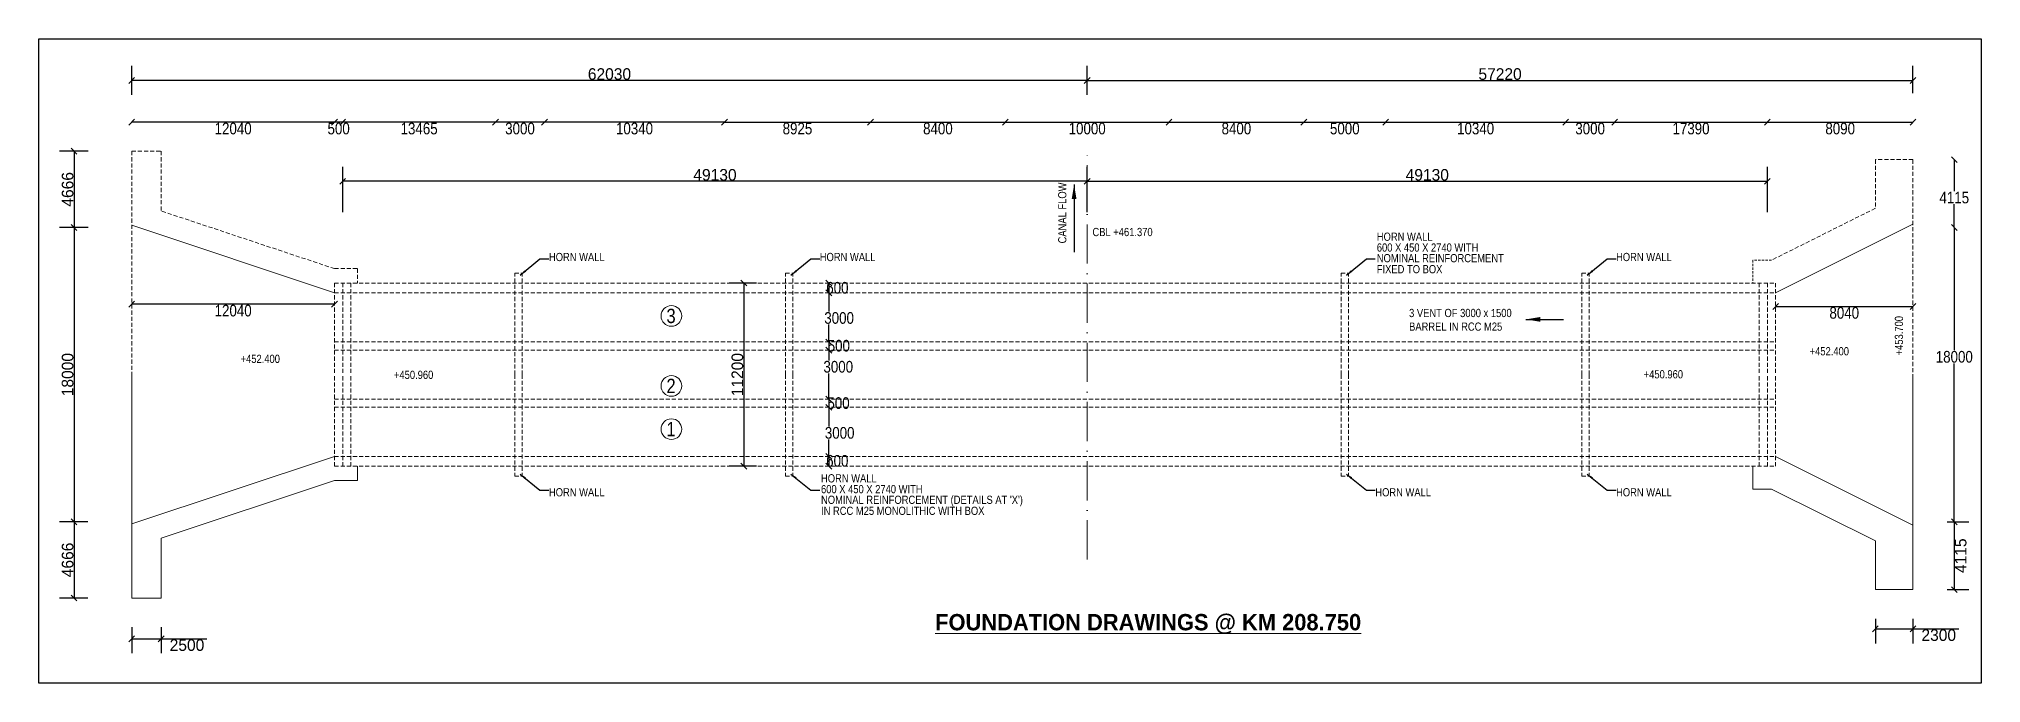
# Model space of a CAD drawing. Header units: inches. Extents: x 19 to 1218, y 14 to 807.
# Drawn here: x 52 to 646, y 610 to 807 of the extents above; entities that cross this region are included whole.
import ezdxf
from ezdxf.enums import TextEntityAlignment as Align

# ---------------------------------------------------------------- set-up
doc = ezdxf.new("R2010")
doc.units = ezdxf.units.IN
doc.header["$MEASUREMENT"] = 0
doc.linetypes.add('ACAD_ISO10W100', pattern=[18, 12, -3, 0, -3])
doc.linetypes.add('HIDDEN', pattern=[0.375, 0.25, -0.125])
for name, color, linetype in [('BOX', 7, 'Continuous'), ('canal', 7, 'Continuous'), ('CENTRE LINE', 7, 'Continuous'), ('HEAD WALL', 7, 'Continuous'), ('WINGS', 7, 'Continuous')]:
    doc.layers.add(name, color=color, linetype=linetype)
doc.styles.add('ARIAL NARROW', font='ARIALN.TTF')
doc.styles.add('CITYBLUEPR', font='cityb___.ttf')
doc.dimstyles.new('STANDARD$0', dxfattribs={"dimscale": 88.888889, "dimtxt": 0.04, "dimasz": 0.02, "dimexe": 0.05, "dimexo": 0.1, "dimgap": 0.002, "dimtad": 2, "dimdec": 0, "dimzin": 1, "dimdsep": 46, "dimtxsty": 'Standard', "dimblk": 'OBLIQUE', "dimcen": 0.09, "dimadec": 0, "dimazin": 0, "dimtfac": 1, "dimtdec": 0, "dimtofl": 0, "dimtmove": 0, "dimatfit": 3, "dimfxl": 1, "dimtolj": 1, "dimtzin": 1, "dimarcsym": 0})
doc.dimstyles.new('STANDARD$7', dxfattribs={"dimtxt": 3, "dimasz": 2, "dimexe": 1.25, "dimexo": 0.625, "dimtad": 1, "dimdec": 0, "dimlfac": 0.5, "dimdsep": 46, "dimtxsty": 'Standard', "dimblk": 'OBLIQUE', "dimcen": 2.5, "dimadec": 0, "dimazin": 0, "dimtfac": 1, "dimtdec": 0, "dimtmove": 0, "dimatfit": 3, "dimfxl": 1, "dimtolj": 1, "dimtzin": 0, "dimarcsym": 0})

msp = doc.modelspace()

# ---------------------------------------------------------------- texts
at = {"lineweight": 9, "style": 'CITYBLUEPR'}
msp.add_text('%%UFOUNDATION DRAWINGS @ KM 208.750', height=5, rotation=360, dxfattribs=at).set_placement((391.32, 628.29), align=Align.MIDDLE)
at = {"layer": 'BOX', "lineweight": 9, "style": 'ARIAL NARROW'}
for s, p in [('600 X 450 X 2740 WITH', (461.22, 742.1)), ('HORN WALL', (461.22, 745.41)), ('NOMINAL REINFORCEMENT ', (461.22, 738.85)), ('FIXED TO BOX', (461.22, 735.48)), ('HORN WALL', (291.32, 671.52)), ('600 X 450 X 2740 WITH', (291.32, 668.21)), ("NOMINAL REINFORCEMENT (DETAILS AT 'X')", (291.32, 664.96)), ('IN RCC M25 MONOLITHIC WITH BOX', (291.32, 661.59))]:
    msp.add_text(s, height=2.5, dxfattribs=at).set_placement(p)
for s, p in [('HORN WALL', (216.66, 740.45)), ('HORN WALL', (299.45, 740.45)), ('HORN WALL', (542.87, 740.45)), ('+450.960', (166.79, 704.42)), ('+450.960', (548.82, 704.59))]:
    msp.add_text(s, height=2.5, rotation=360, dxfattribs=at).set_placement(p, align=Align.MIDDLE)
for s, p in [('3', (244.08, 724.62)), ('2', (244.08, 703.21)), ('1', (244.08, 690))]:
    msp.add_text(s, height=4.38, rotation=360, dxfattribs=at).set_placement(p, align=Align.TOP_LEFT)
for p in [(216.66, 668.51), (469.28, 668.51), (542.87, 668.51)]:
    msp.add_text('HORN WALL', height=2.5, dxfattribs=at).set_placement(p, align=Align.MIDDLE)
at = {"layer": 'BOX', "lineweight": 9, "insert": (471.09, 724.58), "char_height": 2.5, "width": 37.0703, "attachment_point": 1, "style": 'ARIAL NARROW'}
msp.add_mtext('3 VENT OF 3000 x 1500 BARREL IN RCC M25', dxfattribs=at)
at = {"layer": 'canal', "lineweight": 9, "style": 'ARIAL NARROW'}
for s, rotation, p in [('CANAL FLOW', 90, (365.07, 753.92)), ('CBL +461.370', 360, (383.49, 748.09)), ('+452.400', 360, (119.9, 709.31))]:
    msp.add_text(s, height=2.5, rotation=rotation, dxfattribs=at).set_placement(p, align=Align.MIDDLE)
at = {"layer": 'WINGS', "lineweight": 9, "style": 'ARIAL NARROW'}
for s, rotation, p in [('+453.700', 90, (620.83, 716.39)), ('+452.400', 360, (599.55, 711.63))]:
    msp.add_text(s, height=2.5, rotation=rotation, dxfattribs=at).set_placement(p, align=Align.MIDDLE)

# ---------------------------------------------------------------- blocks, each defined once
blk = doc.blocks.new('_Oblique')
at = {"color": 0, "linetype": 'ByBlock', "lineweight": -2}
blk.add_line((-0.5, -0.5), (0.5, 0.5), dxfattribs=at)
blk = doc.blocks.new('*D59')
at = {"layer": 'canal', "color": 0, "lineweight": -2, "transparency": 16777216}
blk.add_line((261.8, 781.7), (306.43, 781.7), dxfattribs=at)
at = {"layer": 'Defpoints', "color": 0, "transparency": 16777216}
for p in [(261.8, 781.7), (306.43, 781.7), (306.43, 781.7)]:
    blk.add_point(p, dxfattribs=at)
at = {"layer": 'canal', "color": 0, "lineweight": -2, "transparency": 16777216, "xscale": 1.777777777777778, "yscale": 1.777777777777778, "zscale": 1.777777777777778, "rotation": 180}
blk.add_blockref('_Oblique', (261.8, 781.7), dxfattribs=at)
at = {"layer": 'canal', "color": 0, "lineweight": -2, "transparency": 16777216, "xscale": 1.777777777777778, "yscale": 1.777777777777778, "zscale": 1.777777777777778}
blk.add_blockref('_Oblique', (306.43, 781.7), dxfattribs=at)
at = {"layer": 'canal', "color": 0, "lineweight": 9, "transparency": 16777216, "insert": (284.12, 779.71), "char_height": 3.556, "attachment_point": 5, "style": 'ARIAL NARROW'}
blk.add_mtext('\\A1;8925', dxfattribs=at)
blk = doc.blocks.new('*D60')
at = {"layer": 'BOX', "color": 0, "lineweight": -2, "transparency": 16777216}
blk.add_line((306.43, 781.7), (347.68, 781.7), dxfattribs=at)
at = {"layer": 'Defpoints', "color": 0, "transparency": 16777216}
for p in [(306.43, 781.7), (347.68, 781.7), (347.68, 781.7)]:
    blk.add_point(p, dxfattribs=at)
at = {"layer": 'BOX', "color": 0, "lineweight": -2, "transparency": 16777216, "xscale": 1.777777777777778, "yscale": 1.777777777777778, "zscale": 1.777777777777778, "rotation": 180}
blk.add_blockref('_Oblique', (306.43, 781.7), dxfattribs=at)
at = {"layer": 'BOX', "color": 0, "lineweight": -2, "transparency": 16777216, "xscale": 1.777777777777778, "yscale": 1.777777777777778, "zscale": 1.777777777777778}
blk.add_blockref('_Oblique', (347.68, 781.7), dxfattribs=at)
at = {"layer": 'BOX', "color": 0, "lineweight": 9, "transparency": 16777216, "insert": (327.05, 779.71), "char_height": 3.556, "attachment_point": 5, "style": 'ARIAL NARROW'}
blk.add_mtext('\\A1;8400', dxfattribs=at)
blk = doc.blocks.new('*D61')
at = {"layer": 'canal', "color": 0, "lineweight": -2, "transparency": 16777216}
blk.add_line((347.68, 781.7), (397.68, 781.7), dxfattribs=at)
at = {"layer": 'Defpoints', "color": 0, "transparency": 16777216}
for p in [(347.68, 781.7), (397.68, 781.7), (397.68, 781.7)]:
    blk.add_point(p, dxfattribs=at)
at = {"layer": 'canal', "color": 0, "lineweight": -2, "transparency": 16777216, "xscale": 1.777777777777778, "yscale": 1.777777777777778, "zscale": 1.777777777777778, "rotation": 180}
blk.add_blockref('_Oblique', (347.68, 781.7), dxfattribs=at)
at = {"layer": 'canal', "color": 0, "lineweight": -2, "transparency": 16777216, "xscale": 1.777777777777778, "yscale": 1.777777777777778, "zscale": 1.777777777777778}
blk.add_blockref('_Oblique', (397.68, 781.7), dxfattribs=at)
at = {"layer": 'canal', "color": 0, "lineweight": 9, "transparency": 16777216, "insert": (372.68, 779.71), "char_height": 3.556, "attachment_point": 5, "style": 'ARIAL NARROW'}
blk.add_mtext('\\A1;10000', dxfattribs=at)
blk = doc.blocks.new('*D62')
at = {"layer": 'canal', "color": 0, "lineweight": -2, "transparency": 16777216}
blk.add_line((397.68, 781.7), (438.93, 781.7), dxfattribs=at)
at = {"layer": 'Defpoints', "color": 0, "transparency": 16777216}
for p in [(397.68, 781.7), (438.93, 781.7), (438.93, 781.7)]:
    blk.add_point(p, dxfattribs=at)
at = {"layer": 'canal', "color": 0, "lineweight": -2, "transparency": 16777216, "xscale": 1.777777777777778, "yscale": 1.777777777777778, "zscale": 1.777777777777778, "rotation": 180}
blk.add_blockref('_Oblique', (397.68, 781.7), dxfattribs=at)
at = {"layer": 'canal', "color": 0, "lineweight": -2, "transparency": 16777216, "xscale": 1.777777777777778, "yscale": 1.777777777777778, "zscale": 1.777777777777778}
blk.add_blockref('_Oblique', (438.93, 781.7), dxfattribs=at)
at = {"layer": 'canal', "color": 0, "lineweight": 9, "transparency": 16777216, "insert": (418.3, 779.71), "char_height": 3.556, "attachment_point": 5, "style": 'ARIAL NARROW'}
blk.add_mtext('\\A1;8400', dxfattribs=at)
blk = doc.blocks.new('*D63')
at = {"layer": 'canal', "color": 0, "lineweight": -2, "transparency": 16777216}
blk.add_line((438.93, 781.7), (463.93, 781.7), dxfattribs=at)
at = {"layer": 'Defpoints', "color": 0, "transparency": 16777216}
for p in [(438.93, 781.7), (463.93, 781.7), (463.93, 781.7)]:
    blk.add_point(p, dxfattribs=at)
at = {"layer": 'canal', "color": 0, "lineweight": -2, "transparency": 16777216, "xscale": 1.777777777777778, "yscale": 1.777777777777778, "zscale": 1.777777777777778, "rotation": 180}
blk.add_blockref('_Oblique', (438.93, 781.7), dxfattribs=at)
at = {"layer": 'canal', "color": 0, "lineweight": -2, "transparency": 16777216, "xscale": 1.777777777777778, "yscale": 1.777777777777778, "zscale": 1.777777777777778}
blk.add_blockref('_Oblique', (463.93, 781.7), dxfattribs=at)
at = {"layer": 'canal', "color": 0, "lineweight": 9, "transparency": 16777216, "insert": (451.43, 779.71), "char_height": 3.556, "attachment_point": 5, "style": 'ARIAL NARROW'}
blk.add_mtext('\\A1;5000', dxfattribs=at)
blk = doc.blocks.new('*D64')
at = {"layer": 'canal', "color": 0, "lineweight": -2, "transparency": 16777216}
blk.add_line((463.93, 781.7), (518.93, 781.7), dxfattribs=at)
at = {"layer": 'Defpoints', "color": 0, "transparency": 16777216}
for p in [(463.93, 781.7), (518.93, 781.7), (518.93, 781.7)]:
    blk.add_point(p, dxfattribs=at)
at = {"layer": 'canal', "color": 0, "lineweight": -2, "transparency": 16777216, "xscale": 1.777777777777778, "yscale": 1.777777777777778, "zscale": 1.777777777777778, "rotation": 180}
blk.add_blockref('_Oblique', (463.93, 781.7), dxfattribs=at)
at = {"layer": 'canal', "color": 0, "lineweight": -2, "transparency": 16777216, "xscale": 1.777777777777778, "yscale": 1.777777777777778, "zscale": 1.777777777777778}
blk.add_blockref('_Oblique', (518.93, 781.7), dxfattribs=at)
at = {"layer": 'canal', "color": 0, "lineweight": 9, "transparency": 16777216, "insert": (491.43, 779.71), "char_height": 3.556, "attachment_point": 5, "style": 'ARIAL NARROW'}
blk.add_mtext('\\A1;10340', dxfattribs=at)
blk = doc.blocks.new('*D65')
at = {"layer": 'canal', "color": 0, "lineweight": -2, "transparency": 16777216}
blk.add_line((518.93, 781.7), (533.93, 781.7), dxfattribs=at)
at = {"layer": 'Defpoints', "color": 0, "transparency": 16777216}
for p in [(518.93, 781.7), (533.93, 781.7), (533.93, 781.7)]:
    blk.add_point(p, dxfattribs=at)
at = {"layer": 'canal', "color": 0, "lineweight": -2, "transparency": 16777216, "xscale": 1.777777777777778, "yscale": 1.777777777777778, "zscale": 1.777777777777778, "rotation": 180}
blk.add_blockref('_Oblique', (518.93, 781.7), dxfattribs=at)
at = {"layer": 'canal', "color": 0, "lineweight": -2, "transparency": 16777216, "xscale": 1.777777777777778, "yscale": 1.777777777777778, "zscale": 1.777777777777778}
blk.add_blockref('_Oblique', (533.93, 781.7), dxfattribs=at)
at = {"layer": 'canal', "color": 0, "lineweight": 9, "transparency": 16777216, "insert": (526.43, 779.71), "char_height": 3.556, "attachment_point": 5, "style": 'ARIAL NARROW'}
blk.add_mtext('\\A1;3000', dxfattribs=at)
blk = doc.blocks.new('*D66')
at = {"layer": 'canal', "color": 0, "lineweight": -2, "transparency": 16777216}
blk.add_line((583.12, 725.33), (625.12, 725.33), dxfattribs=at)
at = {"layer": 'Defpoints', "color": 0, "transparency": 16777216}
for p in [(583.12, 725.33), (625.12, 725.33), (625.12, 725.33)]:
    blk.add_point(p, dxfattribs=at)
at = {"layer": 'canal', "color": 0, "lineweight": -2, "transparency": 16777216, "xscale": 1.777777777777778, "yscale": 1.777777777777778, "zscale": 1.777777777777778, "rotation": 180}
blk.add_blockref('_Oblique', (583.12, 725.33), dxfattribs=at)
at = {"layer": 'canal', "color": 0, "lineweight": -2, "transparency": 16777216, "xscale": 1.777777777777778, "yscale": 1.777777777777778, "zscale": 1.777777777777778}
blk.add_blockref('_Oblique', (625.12, 725.33), dxfattribs=at)
at = {"layer": 'canal', "color": 0, "lineweight": 9, "transparency": 16777216, "insert": (604.12, 723.34), "char_height": 3.556, "attachment_point": 5, "style": 'ARIAL NARROW'}
blk.add_mtext('\\A1;8040', dxfattribs=at)
blk = doc.blocks.new('*D67')
at = {"layer": 'canal', "color": 0, "lineweight": -2, "transparency": 16777216}
blk.add_line((261.8, 781.7), (206.8, 781.7), dxfattribs=at)
at = {"layer": 'Defpoints', "color": 0, "transparency": 16777216}
for p in [(206.8, 781.7), (206.8, 781.7), (261.8, 781.7)]:
    blk.add_point(p, dxfattribs=at)
at = {"layer": 'canal', "color": 0, "lineweight": -2, "transparency": 16777216, "xscale": 1.777777777777778, "yscale": 1.777777777777778, "zscale": 1.777777777777778, "rotation": 180}
blk.add_blockref('_Oblique', (206.8, 781.7), dxfattribs=at)
at = {"layer": 'canal', "color": 0, "lineweight": -2, "transparency": 16777216, "xscale": 1.777777777777778, "yscale": 1.777777777777778, "zscale": 1.777777777777778}
blk.add_blockref('_Oblique', (261.8, 781.7), dxfattribs=at)
at = {"layer": 'canal', "color": 0, "lineweight": 9, "transparency": 16777216, "insert": (234.3, 779.71), "char_height": 3.556, "attachment_point": 5, "style": 'ARIAL NARROW'}
blk.add_mtext('\\A1;10340', dxfattribs=at)
blk = doc.blocks.new('*D68')
at = {"layer": 'canal', "color": 0, "lineweight": -2, "transparency": 16777216}
blk.add_line((206.8, 781.7), (191.8, 781.7), dxfattribs=at)
at = {"layer": 'Defpoints', "color": 0, "transparency": 16777216}
for p in [(191.8, 781.7), (191.8, 781.7), (206.8, 781.7)]:
    blk.add_point(p, dxfattribs=at)
at = {"layer": 'canal', "color": 0, "lineweight": -2, "transparency": 16777216, "xscale": 1.777777777777778, "yscale": 1.777777777777778, "zscale": 1.777777777777778, "rotation": 180}
blk.add_blockref('_Oblique', (191.8, 781.7), dxfattribs=at)
at = {"layer": 'canal', "color": 0, "lineweight": -2, "transparency": 16777216, "xscale": 1.777777777777778, "yscale": 1.777777777777778, "zscale": 1.777777777777778}
blk.add_blockref('_Oblique', (206.8, 781.7), dxfattribs=at)
at = {"layer": 'canal', "color": 0, "lineweight": 9, "transparency": 16777216, "insert": (199.3, 779.71), "char_height": 3.556, "attachment_point": 5, "style": 'ARIAL NARROW'}
blk.add_mtext('\\A1;3000', dxfattribs=at)
blk = doc.blocks.new('*D69')
at = {"layer": 'canal', "color": 0, "lineweight": -2, "transparency": 16777216}
blk.add_line((142.61, 726.03), (80.61, 726.03), dxfattribs=at)
at = {"layer": 'Defpoints', "color": 0, "transparency": 16777216}
for p in [(80.61, 726.03), (80.61, 726.03), (142.61, 726.03)]:
    blk.add_point(p, dxfattribs=at)
at = {"layer": 'canal', "color": 0, "lineweight": -2, "transparency": 16777216, "xscale": 1.777777777777778, "yscale": 1.777777777777778, "zscale": 1.777777777777778, "rotation": 180}
blk.add_blockref('_Oblique', (80.61, 726.03), dxfattribs=at)
at = {"layer": 'canal', "color": 0, "lineweight": -2, "transparency": 16777216, "xscale": 1.777777777777778, "yscale": 1.777777777777778, "zscale": 1.777777777777778}
blk.add_blockref('_Oblique', (142.61, 726.03), dxfattribs=at)
at = {"layer": 'canal', "color": 0, "lineweight": 9, "transparency": 16777216, "insert": (111.61, 724.04), "char_height": 3.556, "attachment_point": 5, "style": 'ARIAL NARROW'}
blk.add_mtext('\\A1;12040', dxfattribs=at)
blk = doc.blocks.new('*D70')
at = {"layer": 'BOX', "color": 0, "lineweight": -2, "transparency": 16777216}
blk.add_line((293.69, 732.48), (293.69, 729.48), dxfattribs=at)
at = {"layer": 'Defpoints', "color": 0, "transparency": 16777216}
for p in [(293.69, 732.48), (293.69, 729.48), (293.69, 729.48)]:
    blk.add_point(p, dxfattribs=at)
at = {"layer": 'BOX', "color": 0, "lineweight": -2, "transparency": 16777216, "xscale": 1.777777777777778, "yscale": 1.777777777777778, "zscale": 1.777777777777778}
for p, rotation in [((293.69, 732.48), 90), ((293.69, 729.48), 270)]:
    blk.add_blockref('_Oblique', p, dxfattribs=dict(at, rotation=rotation))
at = {"layer": 'BOX', "color": 0, "lineweight": 9, "transparency": 16777216, "insert": (296.32, 731.01), "char_height": 3.556, "attachment_point": 5, "style": 'ARIAL NARROW'}
blk.add_mtext('\\A1;600', dxfattribs=at)
blk = doc.blocks.new('*D71')
at = {"layer": 'BOX', "color": 0, "lineweight": -2, "transparency": 16777216}
for p, q in [((293.69, 729.48), (293.69, 723.78)), ((293.69, 714.48), (293.69, 719.8))]:
    blk.add_line(p, q, dxfattribs=at)
at = {"layer": 'Defpoints', "color": 0, "transparency": 16777216}
for p in [(293.69, 729.48), (293.69, 714.48), (293.69, 714.48)]:
    blk.add_point(p, dxfattribs=at)
at = {"layer": 'BOX', "color": 0, "lineweight": -2, "transparency": 16777216, "xscale": 1.777777777777778, "yscale": 1.777777777777778, "zscale": 1.777777777777778}
for p, rotation in [((293.69, 729.48), 90), ((293.69, 714.48), 270)]:
    blk.add_blockref('_Oblique', p, dxfattribs=dict(at, rotation=rotation))
at = {"layer": 'BOX', "color": 0, "lineweight": 9, "transparency": 16777216, "insert": (296.85, 721.79), "char_height": 3.556, "attachment_point": 5, "style": 'ARIAL NARROW'}
blk.add_mtext('\\A1;3000', dxfattribs=at)
blk = doc.blocks.new('*D72')
at = {"layer": 'BOX', "color": 0, "lineweight": -2, "transparency": 16777216}
blk.add_line((293.69, 714.48), (293.69, 711.98), dxfattribs=at)
at = {"layer": 'Defpoints', "color": 0, "transparency": 16777216}
for p in [(293.69, 714.48), (293.69, 711.98), (293.69, 711.98)]:
    blk.add_point(p, dxfattribs=at)
at = {"layer": 'BOX', "color": 0, "lineweight": -2, "transparency": 16777216, "xscale": 1.777777777777778, "yscale": 1.777777777777778, "zscale": 1.777777777777778}
for p, rotation in [((293.69, 714.48), 90), ((293.69, 711.98), 270)]:
    blk.add_blockref('_Oblique', p, dxfattribs=dict(at, rotation=rotation))
at = {"layer": 'BOX', "color": 0, "lineweight": 9, "transparency": 16777216, "insert": (296.76, 713.29), "char_height": 3.556, "attachment_point": 5, "style": 'ARIAL NARROW'}
blk.add_mtext('\\A1;500', dxfattribs=at)
blk = doc.blocks.new('*D73')
at = {"color": 0, "lineweight": -2, "transparency": 16777216}
for p, q in [((293.69, 711.98), (293.69, 708.85)), ((293.69, 696.98), (293.69, 704.87))]:
    blk.add_line(p, q, dxfattribs=at)
at = {"layer": 'Defpoints', "color": 0, "transparency": 16777216}
for p in [(293.69, 711.98), (293.69, 696.98), (293.69, 696.98)]:
    blk.add_point(p, dxfattribs=at)
at = {"color": 0, "lineweight": -2, "transparency": 16777216, "xscale": 1.777777777777778, "yscale": 1.777777777777778, "zscale": 1.777777777777778}
for p, rotation in [((293.69, 711.98), 90), ((293.69, 696.98), 270)]:
    blk.add_blockref('_Oblique', p, dxfattribs=dict(at, rotation=rotation))
at = {"color": 0, "lineweight": 9, "transparency": 16777216, "insert": (296.59, 706.86), "char_height": 3.556, "attachment_point": 5, "style": 'ARIAL NARROW'}
blk.add_mtext('\\A1;3000', dxfattribs=at)
blk = doc.blocks.new('*D74')
at = {"layer": 'BOX', "color": 0, "lineweight": -2, "transparency": 16777216}
blk.add_line((293.69, 696.98), (293.69, 694.48), dxfattribs=at)
at = {"layer": 'Defpoints', "color": 0, "transparency": 16777216}
for p in [(293.69, 696.98), (293.69, 694.48), (293.69, 694.48)]:
    blk.add_point(p, dxfattribs=at)
at = {"layer": 'BOX', "color": 0, "lineweight": -2, "transparency": 16777216, "xscale": 1.777777777777778, "yscale": 1.777777777777778, "zscale": 1.777777777777778}
for p, rotation in [((293.69, 696.98), 90), ((293.69, 694.48), 270)]:
    blk.add_blockref('_Oblique', p, dxfattribs=dict(at, rotation=rotation))
at = {"layer": 'BOX', "color": 0, "lineweight": 9, "transparency": 16777216, "insert": (296.66, 695.75), "char_height": 3.556, "attachment_point": 5, "style": 'ARIAL NARROW'}
blk.add_mtext('\\A1;500', dxfattribs=at)
blk = doc.blocks.new('*D75')
at = {"layer": 'BOX', "color": 0, "lineweight": -2, "transparency": 16777216}
for p, q in [((293.69, 694.48), (293.69, 688.65)), ((293.69, 679.48), (293.69, 684.66))]:
    blk.add_line(p, q, dxfattribs=at)
at = {"layer": 'Defpoints', "color": 0, "transparency": 16777216}
for p in [(293.69, 694.48), (293.69, 679.48), (293.69, 679.48)]:
    blk.add_point(p, dxfattribs=at)
at = {"layer": 'BOX', "color": 0, "lineweight": -2, "transparency": 16777216, "xscale": 1.777777777777778, "yscale": 1.777777777777778, "zscale": 1.777777777777778}
for p, rotation in [((293.69, 694.48), 90), ((293.69, 679.48), 270)]:
    blk.add_blockref('_Oblique', p, dxfattribs=dict(at, rotation=rotation))
at = {"layer": 'BOX', "color": 0, "lineweight": 9, "transparency": 16777216, "insert": (297.02, 686.65), "char_height": 3.556, "attachment_point": 5, "style": 'ARIAL NARROW'}
blk.add_mtext('\\A1;3000', dxfattribs=at)
blk = doc.blocks.new('*D76')
at = {"layer": 'BOX', "color": 0, "lineweight": -2, "transparency": 16777216}
blk.add_line((293.69, 679.48), (293.69, 676.48), dxfattribs=at)
at = {"layer": 'Defpoints', "color": 0, "transparency": 16777216}
for p in [(293.69, 679.48), (293.69, 676.48), (293.69, 676.48)]:
    blk.add_point(p, dxfattribs=at)
at = {"layer": 'BOX', "color": 0, "lineweight": -2, "transparency": 16777216, "xscale": 1.777777777777778, "yscale": 1.777777777777778, "zscale": 1.777777777777778}
for p, rotation in [((293.69, 679.48), 90), ((293.69, 676.48), 270)]:
    blk.add_blockref('_Oblique', p, dxfattribs=dict(at, rotation=rotation))
at = {"layer": 'BOX', "color": 0, "lineweight": 9, "transparency": 16777216, "insert": (296.29, 678.1), "char_height": 3.556, "attachment_point": 5, "style": 'ARIAL NARROW'}
blk.add_mtext('\\A1;600', dxfattribs=at)
blk = doc.blocks.new('*D77')
at = {"layer": 'canal', "color": 0, "lineweight": -2, "transparency": 16777216}
for p, q in [((637.75, 749.48), (637.75, 711.91)), ((637.75, 659.48), (637.75, 707.92))]:
    blk.add_line(p, q, dxfattribs=at)
at = {"layer": 'Defpoints', "color": 0, "transparency": 16777216}
for p in [(637.75, 749.48), (637.75, 659.48), (637.75, 659.48)]:
    blk.add_point(p, dxfattribs=at)
at = {"layer": 'canal', "color": 0, "lineweight": -2, "transparency": 16777216, "xscale": 1.777777777777778, "yscale": 1.777777777777778, "zscale": 1.777777777777778}
for p, rotation in [((637.75, 749.48), 90), ((637.75, 659.48), 270)]:
    blk.add_blockref('_Oblique', p, dxfattribs=dict(at, rotation=rotation))
at = {"layer": 'canal', "color": 0, "lineweight": 9, "transparency": 16777216, "insert": (637.75, 709.91), "char_height": 3.556, "attachment_point": 5, "style": 'ARIAL NARROW'}
blk.add_mtext('\\A1;18000', dxfattribs=at)
blk = doc.blocks.new('*D78')
at = {"layer": 'canal', "color": 0, "lineweight": -2, "transparency": 16777216}
for p, q in [((637.75, 770.23), (637.75, 760.61)), ((637.75, 749.48), (637.75, 756.62))]:
    blk.add_line(p, q, dxfattribs=at)
at = {"layer": 'Defpoints', "color": 0, "transparency": 16777216}
for p in [(637.75, 770.23), (637.75, 770.23), (637.75, 749.48)]:
    blk.add_point(p, dxfattribs=at)
at = {"layer": 'canal', "color": 0, "lineweight": -2, "transparency": 16777216, "xscale": 1.777777777777778, "yscale": 1.777777777777778, "zscale": 1.777777777777778}
for p, rotation in [((637.75, 770.23), 90), ((637.75, 749.48), 270)]:
    blk.add_blockref('_Oblique', p, dxfattribs=dict(at, rotation=rotation))
at = {"layer": 'canal', "color": 0, "lineweight": 9, "transparency": 16777216, "insert": (637.75, 758.61), "char_height": 3.556, "attachment_point": 5, "style": 'ARIAL NARROW'}
blk.add_mtext('\\A1;4115', dxfattribs=at)
blk = doc.blocks.new('*D79')
at = {"layer": 'canal', "color": 0, "lineweight": -2, "transparency": 16777216}
blk.add_line((191.8, 781.7), (145.11, 781.7), dxfattribs=at)
at = {"layer": 'Defpoints', "color": 0, "transparency": 16777216}
for p in [(145.11, 781.7), (145.11, 781.7), (191.8, 781.7)]:
    blk.add_point(p, dxfattribs=at)
at = {"layer": 'canal', "color": 0, "lineweight": -2, "transparency": 16777216, "xscale": 1.777777777777778, "yscale": 1.777777777777778, "zscale": 1.777777777777778, "rotation": 180}
blk.add_blockref('_Oblique', (145.11, 781.7), dxfattribs=at)
at = {"layer": 'canal', "color": 0, "lineweight": -2, "transparency": 16777216, "xscale": 1.777777777777778, "yscale": 1.777777777777778, "zscale": 1.777777777777778}
blk.add_blockref('_Oblique', (191.8, 781.7), dxfattribs=at)
at = {"layer": 'canal', "color": 0, "lineweight": 9, "transparency": 16777216, "insert": (168.46, 779.71), "char_height": 3.556, "attachment_point": 5, "style": 'ARIAL NARROW'}
blk.add_mtext('\\A1;13465', dxfattribs=at)
blk = doc.blocks.new('*D80')
at = {"layer": 'canal', "color": 0, "lineweight": -2, "transparency": 16777216}
blk.add_line((145.11, 781.7), (142.61, 781.7), dxfattribs=at)
at = {"layer": 'Defpoints', "color": 0, "transparency": 16777216}
for p in [(142.61, 781.7), (142.61, 781.7), (145.11, 781.7)]:
    blk.add_point(p, dxfattribs=at)
at = {"layer": 'canal', "color": 0, "lineweight": -2, "transparency": 16777216, "xscale": 1.777777777777778, "yscale": 1.777777777777778, "zscale": 1.777777777777778, "rotation": 180}
blk.add_blockref('_Oblique', (142.61, 781.7), dxfattribs=at)
at = {"layer": 'canal', "color": 0, "lineweight": -2, "transparency": 16777216, "xscale": 1.777777777777778, "yscale": 1.777777777777778, "zscale": 1.777777777777778}
blk.add_blockref('_Oblique', (145.11, 781.7), dxfattribs=at)
at = {"layer": 'canal', "color": 0, "lineweight": 9, "transparency": 16777216, "insert": (143.86, 779.71), "char_height": 3.556, "attachment_point": 5, "style": 'ARIAL NARROW'}
blk.add_mtext('\\A1;500', dxfattribs=at)
blk = doc.blocks.new('*D81')
at = {"layer": 'canal', "color": 0, "lineweight": -2, "transparency": 16777216}
blk.add_line((142.61, 781.7), (80.61, 781.7), dxfattribs=at)
at = {"layer": 'Defpoints', "color": 0, "transparency": 16777216}
for p in [(80.61, 781.7), (80.61, 781.7), (142.61, 781.7)]:
    blk.add_point(p, dxfattribs=at)
at = {"layer": 'canal', "color": 0, "lineweight": -2, "transparency": 16777216, "xscale": 1.777777777777778, "yscale": 1.777777777777778, "zscale": 1.777777777777778, "rotation": 180}
blk.add_blockref('_Oblique', (80.61, 781.7), dxfattribs=at)
at = {"layer": 'canal', "color": 0, "lineweight": -2, "transparency": 16777216, "xscale": 1.777777777777778, "yscale": 1.777777777777778, "zscale": 1.777777777777778}
blk.add_blockref('_Oblique', (142.61, 781.7), dxfattribs=at)
at = {"layer": 'canal', "color": 0, "lineweight": 9, "transparency": 16777216, "insert": (111.61, 779.71), "char_height": 3.556, "attachment_point": 5, "style": 'ARIAL NARROW'}
blk.add_mtext('\\A1;12040', dxfattribs=at)
blk = doc.blocks.new('*D82')
at = {"color": 0, "lineweight": -2, "transparency": 16777216}
for p, q in [((80.61, 789.99), (80.61, 798.86)), ((372.68, 789.99), (372.68, 798.86)), ((372.68, 794.42), (80.61, 794.42))]:
    blk.add_line(p, q, dxfattribs=at)
at = {"layer": 'Defpoints', "color": 0, "transparency": 16777216}
for p in [(80.61, 794.42), (80.61, 781.1), (372.68, 781.1)]:
    blk.add_point(p, dxfattribs=at)
at = {"color": 0, "lineweight": -2, "transparency": 16777216, "xscale": 1.777777777777778, "yscale": 1.777777777777778, "zscale": 1.777777777777778, "rotation": 180}
blk.add_blockref('_Oblique', (80.61, 794.42), dxfattribs=at)
at = {"color": 0, "lineweight": -2, "transparency": 16777216, "xscale": 1.777777777777778, "yscale": 1.777777777777778, "zscale": 1.777777777777778}
blk.add_blockref('_Oblique', (372.68, 794.42), dxfattribs=at)
at = {"color": 0, "transparency": 16777216, "insert": (226.65, 796.37), "char_height": 3.556, "attachment_point": 5}
blk.add_mtext('\\A1;62030', dxfattribs=at)
blk = doc.blocks.new('*D83')
at = {"color": 0, "lineweight": -2, "transparency": 16777216}
for p, q in [((372.68, 790.59), (372.68, 798.86)), ((625.12, 790.59), (625.12, 798.86)), ((372.68, 794.42), (625.12, 794.42))]:
    blk.add_line(p, q, dxfattribs=at)
at = {"layer": 'Defpoints', "color": 0, "transparency": 16777216}
for p in [(625.12, 794.42), (372.68, 781.7), (625.12, 781.7)]:
    blk.add_point(p, dxfattribs=at)
at = {"color": 0, "lineweight": -2, "transparency": 16777216, "xscale": 1.777777777777778, "yscale": 1.777777777777778, "zscale": 1.777777777777778, "rotation": 180}
blk.add_blockref('_Oblique', (372.68, 794.42), dxfattribs=at)
at = {"color": 0, "lineweight": -2, "transparency": 16777216, "xscale": 1.777777777777778, "yscale": 1.777777777777778, "zscale": 1.777777777777778}
blk.add_blockref('_Oblique', (625.12, 794.42), dxfattribs=at)
at = {"color": 0, "transparency": 16777216, "insert": (498.9, 796.37), "char_height": 3.556, "attachment_point": 5}
blk.add_mtext('\\A1;57220', dxfattribs=at)
blk = doc.blocks.new('*D84')
at = {"color": 0, "lineweight": -2, "transparency": 16777216}
for p, q in [((67.24, 772.81), (58.53, 772.81)), ((62.97, 772.81), (62.97, 749.48)), ((67.24, 749.48), (58.53, 749.48))]:
    blk.add_line(p, q, dxfattribs=at)
at = {"layer": 'Defpoints', "color": 0, "transparency": 16777216}
for p in [(76.13, 772.81), (62.97, 749.48), (76.13, 749.48)]:
    blk.add_point(p, dxfattribs=at)
at = {"color": 0, "lineweight": -2, "transparency": 16777216, "xscale": 1.777777777777778, "yscale": 1.777777777777778, "zscale": 1.777777777777778}
for p, rotation in [((62.97, 772.81), 90), ((62.97, 749.48), 270)]:
    blk.add_blockref('_Oblique', p, dxfattribs=dict(at, rotation=rotation))
at = {"color": 0, "transparency": 16777216, "insert": (61.02, 761.14), "char_height": 3.556, "attachment_point": 5, "rotation": 90}
blk.add_mtext('\\A1;4666', dxfattribs=at)
blk = doc.blocks.new('*D85')
at = {"color": 0, "lineweight": -2, "transparency": 16777216}
for p, q in [((67.13, 749.48), (58.53, 749.48)), ((62.97, 749.48), (62.97, 659.48)), ((67.13, 659.48), (58.53, 659.48))]:
    blk.add_line(p, q, dxfattribs=at)
at = {"layer": 'Defpoints', "color": 0, "transparency": 16777216}
for p in [(76.02, 749.48), (62.97, 659.48), (76.02, 659.48)]:
    blk.add_point(p, dxfattribs=at)
at = {"color": 0, "lineweight": -2, "transparency": 16777216, "xscale": 1.777777777777778, "yscale": 1.777777777777778, "zscale": 1.777777777777778}
for p, rotation in [((62.97, 749.48), 90), ((62.97, 659.48), 270)]:
    blk.add_blockref('_Oblique', p, dxfattribs=dict(at, rotation=rotation))
at = {"color": 0, "transparency": 16777216, "insert": (61.02, 704.48), "char_height": 3.556, "attachment_point": 5, "rotation": 90}
blk.add_mtext('\\A1;18000', dxfattribs=at)
blk = doc.blocks.new('*D86')
at = {"color": 0, "lineweight": -2, "transparency": 16777216}
for p, q in [((67.16, 659.48), (58.53, 659.48)), ((62.97, 659.48), (62.97, 636.15)), ((67.16, 636.15), (58.53, 636.15))]:
    blk.add_line(p, q, dxfattribs=at)
at = {"layer": 'Defpoints', "color": 0, "transparency": 16777216}
for p in [(76.05, 659.48), (62.97, 636.15), (76.05, 636.15)]:
    blk.add_point(p, dxfattribs=at)
at = {"color": 0, "lineweight": -2, "transparency": 16777216, "xscale": 1.777777777777778, "yscale": 1.777777777777778, "zscale": 1.777777777777778}
for p, rotation in [((62.97, 659.48), 90), ((62.97, 636.15), 270)]:
    blk.add_blockref('_Oblique', p, dxfattribs=dict(at, rotation=rotation))
at = {"color": 0, "transparency": 16777216, "insert": (61.02, 647.81), "char_height": 3.556, "attachment_point": 5, "rotation": 90}
blk.add_mtext('\\A1;4666', dxfattribs=at)
blk = doc.blocks.new('*D87')
at = {"color": 0, "lineweight": -2, "transparency": 16777216}
for p, q in [((80.61, 627.26), (80.61, 619.26)), ((80.61, 623.7), (89.61, 623.7)), ((89.61, 627.26), (89.61, 619.26)), ((89.61, 623.7), (103.6, 623.7))]:
    blk.add_line(p, q, dxfattribs=at)
at = {"layer": 'Defpoints', "color": 0, "transparency": 16777216}
for p in [(80.61, 636.15), (89.61, 636.15), (89.61, 623.7)]:
    blk.add_point(p, dxfattribs=at)
at = {"color": 0, "lineweight": -2, "transparency": 16777216, "xscale": 1.777777777777778, "yscale": 1.777777777777778, "zscale": 1.777777777777778, "rotation": 180}
blk.add_blockref('_Oblique', (80.61, 623.7), dxfattribs=at)
at = {"color": 0, "lineweight": -2, "transparency": 16777216, "xscale": 1.777777777777778, "yscale": 1.777777777777778, "zscale": 1.777777777777778}
blk.add_blockref('_Oblique', (89.61, 623.7), dxfattribs=at)
at = {"color": 0, "transparency": 16777216, "insert": (97.5, 621.75), "char_height": 3.556, "attachment_point": 5}
blk.add_mtext('\\A1;2500', dxfattribs=at)
blk = doc.blocks.new('*D88')
at = {"color": 0, "lineweight": -2, "transparency": 16777216}
for p, q in [((635.57, 659.48), (642.2, 659.48)), ((637.75, 659.48), (637.75, 638.73)), ((635.57, 638.73), (642.2, 638.73))]:
    blk.add_line(p, q, dxfattribs=at)
at = {"layer": 'Defpoints', "color": 0, "transparency": 16777216}
for p in [(626.68, 659.48), (626.68, 638.73), (637.75, 638.73)]:
    blk.add_point(p, dxfattribs=at)
at = {"color": 0, "lineweight": -2, "transparency": 16777216, "xscale": 1.777777777777778, "yscale": 1.777777777777778, "zscale": 1.777777777777778}
for p, rotation in [((637.75, 659.48), 90), ((637.75, 638.73), 270)]:
    blk.add_blockref('_Oblique', p, dxfattribs=dict(at, rotation=rotation))
at = {"color": 0, "transparency": 16777216, "insert": (639.71, 649.1), "char_height": 3.556, "attachment_point": 5, "rotation": 90}
blk.add_mtext('\\A1;4115', dxfattribs=at)
blk = doc.blocks.new('*D89')
at = {"color": 0, "lineweight": -2, "transparency": 16777216}
for p, q in [((613.62, 629.84), (613.62, 622.31)), ((625.12, 629.84), (625.12, 622.31)), ((613.62, 626.75), (625.12, 626.75)), ((625.12, 626.75), (639.1, 626.75))]:
    blk.add_line(p, q, dxfattribs=at)
at = {"layer": 'Defpoints', "color": 0, "transparency": 16777216}
for p in [(613.62, 638.73), (625.12, 638.73), (625.12, 626.75)]:
    blk.add_point(p, dxfattribs=at)
at = {"color": 0, "lineweight": -2, "transparency": 16777216, "xscale": 1.777777777777778, "yscale": 1.777777777777778, "zscale": 1.777777777777778, "rotation": 180}
blk.add_blockref('_Oblique', (613.62, 626.75), dxfattribs=at)
at = {"color": 0, "lineweight": -2, "transparency": 16777216, "xscale": 1.777777777777778, "yscale": 1.777777777777778, "zscale": 1.777777777777778}
blk.add_blockref('_Oblique', (625.12, 626.75), dxfattribs=at)
at = {"color": 0, "transparency": 16777216, "insert": (633, 624.8), "char_height": 3.556, "attachment_point": 5}
blk.add_mtext('\\A1;2300', dxfattribs=at)
blk = doc.blocks.new('*D90')
at = {"color": 0, "lineweight": -2, "transparency": 16777216}
for p, q in [((271.59, 732.48), (263.27, 732.48)), ((267.71, 732.48), (267.71, 676.48)), ((271.59, 676.48), (263.27, 676.48))]:
    blk.add_line(p, q, dxfattribs=at)
at = {"layer": 'Defpoints', "color": 0, "transparency": 16777216}
for p in [(280.48, 732.48), (267.71, 676.48), (280.48, 676.48)]:
    blk.add_point(p, dxfattribs=at)
at = {"color": 0, "lineweight": -2, "transparency": 16777216, "xscale": 1.777777777777778, "yscale": 1.777777777777778, "zscale": 1.777777777777778}
for p, rotation in [((267.71, 732.48), 90), ((267.71, 676.48), 270)]:
    blk.add_blockref('_Oblique', p, dxfattribs=dict(at, rotation=rotation))
at = {"color": 0, "transparency": 16777216, "insert": (265.76, 704.48), "char_height": 3.556, "attachment_point": 5, "rotation": 90}
blk.add_mtext('\\A1;11200', dxfattribs=at)
blk = doc.blocks.new('*D91')
at = {"color": 0, "lineweight": -2, "transparency": 16777216}
for p, q in [((145.11, 754.14), (145.11, 768.04)), ((372.68, 754.14), (372.68, 768.04)), ((372.68, 763.59), (145.11, 763.59))]:
    blk.add_line(p, q, dxfattribs=at)
at = {"layer": 'Defpoints', "color": 0, "transparency": 16777216}
for p in [(145.11, 763.59), (145.11, 745.25), (372.68, 745.25)]:
    blk.add_point(p, dxfattribs=at)
at = {"color": 0, "lineweight": -2, "transparency": 16777216, "xscale": 1.777777777777778, "yscale": 1.777777777777778, "zscale": 1.777777777777778, "rotation": 180}
blk.add_blockref('_Oblique', (145.11, 763.59), dxfattribs=at)
at = {"color": 0, "lineweight": -2, "transparency": 16777216, "xscale": 1.777777777777778, "yscale": 1.777777777777778, "zscale": 1.777777777777778}
blk.add_blockref('_Oblique', (372.68, 763.59), dxfattribs=at)
at = {"color": 0, "transparency": 16777216, "insert": (258.9, 765.55), "char_height": 3.556, "attachment_point": 5}
blk.add_mtext('\\A1;49130', dxfattribs=at)
blk = doc.blocks.new('*D92')
at = {"color": 0, "lineweight": -2, "transparency": 16777216}
for p, q in [((372.68, 754.14), (372.68, 768.04)), ((580.62, 754.14), (580.62, 768.04)), ((372.68, 763.59), (580.62, 763.59))]:
    blk.add_line(p, q, dxfattribs=at)
at = {"layer": 'Defpoints', "color": 0, "transparency": 16777216}
for p in [(580.62, 763.59), (372.68, 745.25), (580.62, 745.25)]:
    blk.add_point(p, dxfattribs=at)
at = {"color": 0, "lineweight": -2, "transparency": 16777216, "xscale": 1.777777777777778, "yscale": 1.777777777777778, "zscale": 1.777777777777778, "rotation": 180}
blk.add_blockref('_Oblique', (372.68, 763.59), dxfattribs=at)
at = {"color": 0, "lineweight": -2, "transparency": 16777216, "xscale": 1.777777777777778, "yscale": 1.777777777777778, "zscale": 1.777777777777778}
blk.add_blockref('_Oblique', (580.62, 763.59), dxfattribs=at)
at = {"color": 0, "transparency": 16777216, "insert": (476.65, 765.55), "char_height": 3.556, "attachment_point": 5}
blk.add_mtext('\\A1;49130', dxfattribs=at)
blk = doc.blocks.new('*D93')
at = {"layer": 'canal', "color": 0, "lineweight": -2, "transparency": 16777216}
blk.add_line((533.93, 781.7), (580.62, 781.7), dxfattribs=at)
at = {"layer": 'Defpoints', "color": 0, "transparency": 16777216}
for p in [(533.93, 781.7), (580.62, 781.7), (580.62, 781.7)]:
    blk.add_point(p, dxfattribs=at)
at = {"layer": 'canal', "color": 0, "lineweight": -2, "transparency": 16777216, "xscale": 1.777777777777778, "yscale": 1.777777777777778, "zscale": 1.777777777777778, "rotation": 180}
blk.add_blockref('_Oblique', (533.93, 781.7), dxfattribs=at)
at = {"layer": 'canal', "color": 0, "lineweight": -2, "transparency": 16777216, "xscale": 1.777777777777778, "yscale": 1.777777777777778, "zscale": 1.777777777777778}
blk.add_blockref('_Oblique', (580.62, 781.7), dxfattribs=at)
at = {"layer": 'canal', "color": 0, "lineweight": 9, "transparency": 16777216, "insert": (557.27, 779.71), "char_height": 3.556, "attachment_point": 5, "style": 'ARIAL NARROW'}
blk.add_mtext('\\A1;17390', dxfattribs=at)
blk = doc.blocks.new('*D94')
at = {"layer": 'canal', "color": 0, "lineweight": -2, "transparency": 16777216}
blk.add_line((580.62, 781.7), (625.12, 781.7), dxfattribs=at)
at = {"layer": 'Defpoints', "color": 0, "transparency": 16777216}
for p in [(580.62, 781.7), (625.12, 781.7), (625.12, 781.7)]:
    blk.add_point(p, dxfattribs=at)
at = {"layer": 'canal', "color": 0, "lineweight": -2, "transparency": 16777216, "xscale": 1.777777777777778, "yscale": 1.777777777777778, "zscale": 1.777777777777778, "rotation": 180}
blk.add_blockref('_Oblique', (580.62, 781.7), dxfattribs=at)
at = {"layer": 'canal', "color": 0, "lineweight": -2, "transparency": 16777216, "xscale": 1.777777777777778, "yscale": 1.777777777777778, "zscale": 1.777777777777778}
blk.add_blockref('_Oblique', (625.12, 781.7), dxfattribs=at)
at = {"layer": 'canal', "color": 0, "lineweight": 9, "transparency": 16777216, "insert": (602.87, 779.71), "char_height": 3.556, "attachment_point": 5, "style": 'ARIAL NARROW'}
blk.add_mtext('\\A1;8090', dxfattribs=at)

# ---------------------------------------------------------------- dimensions: what is measured, and where the dimension line sits
for base, p1, p2, text, picture, middle in [((80.61, 794.42), (372.68, 781.1), (80.61, 781.1), '62030', '*D82', (226.65, 796.37)), ((625.12, 794.42), (372.68, 781.7), (625.12, 781.7), '57220', '*D83', (498.9, 796.37)), ((145.11, 763.59), (372.68, 745.25), (145.11, 745.25), '49130', '*D91', (258.9, 765.55)), ((580.62, 763.59), (372.68, 745.25), (580.62, 745.25), '49130', '*D92', (476.65, 765.55)), ((89.61, 623.7), (80.61, 636.15), (89.61, 636.15), '2500', '*D87', (97.5, 621.75)), ((625.12, 626.75), (613.62, 638.73), (625.12, 638.73), '2300', '*D89', (633, 624.8))]:
    dim = msp.add_linear_dim(base=base, p1=p1, p2=p2, text=text, dimstyle='STANDARD$0')
    dim.commit()
    dim.dimension.update_dxf_attribs({"geometry": picture, "text_midpoint": middle})
for base, p1, p2, text, picture, middle in [((62.97, 749.48), (76.13, 772.81), (76.13, 749.48), '4666', '*D84', (61.02, 761.14)), ((62.97, 659.48), (76.02, 749.48), (76.02, 659.48), '18000', '*D85', (61.02, 704.48)), ((267.71, 676.48), (280.48, 732.48), (280.48, 676.48), '11200', '*D90', (265.76, 704.48)), ((62.97, 636.15), (76.05, 659.48), (76.05, 636.15), '4666', '*D86', (61.02, 647.81)), ((637.75, 638.73), (626.68, 659.48), (626.68, 638.73), '4115', '*D88', (639.71, 649.1))]:
    dim = msp.add_linear_dim(base=base, p1=p1, p2=p2, angle=90, text=text, dimstyle='STANDARD$0')
    dim.commit()
    dim.dimension.update_dxf_attribs({"geometry": picture, "text_midpoint": middle})
at = {"lineweight": 9}
dim = msp.add_linear_dim(base=(293.69, 696.98), p1=(293.69, 711.98), p2=(293.69, 696.98), angle=90, text='3000', dimstyle='STANDARD$0', override={"dimexo": 0.05, "dimtih": 1, "dimtxsty": 'ARIAL NARROW', "dimtmove": 2}, dxfattribs=at)
dim.commit()
dim.dimension.update_dxf_attribs({"geometry": '*D73', "text_midpoint": (296.59, 706.86), "dimtype": 160})
at = {"layer": 'BOX', "lineweight": 9}
dim = msp.add_linear_dim(base=(347.68, 781.7), p1=(306.43, 781.7), p2=(347.68, 781.7), text='8400', dimstyle='STANDARD$0', override={"dimexo": 0.05, "dimtxsty": 'ARIAL NARROW'}, dxfattribs=at)
dim.commit()
dim.dimension.update_dxf_attribs({"geometry": '*D60', "text_midpoint": (327.05, 779.71)})
for base, p1, p2, text, picture, middle in [((293.69, 714.48), (293.69, 729.48), (293.69, 714.48), '3000', '*D71', (296.85, 721.79)), ((293.69, 729.48), (293.69, 732.48), (293.69, 729.48), '600', '*D70', (296.32, 731.01)), ((293.69, 711.98), (293.69, 714.48), (293.69, 711.98), '500', '*D72', (296.76, 713.29)), ((293.69, 679.48), (293.69, 694.48), (293.69, 679.48), '3000', '*D75', (297.02, 686.65)), ((293.69, 694.48), (293.69, 696.98), (293.69, 694.48), '500', '*D74', (296.66, 695.75)), ((293.69, 676.48), (293.69, 679.48), (293.69, 676.48), '600', '*D76', (296.29, 678.1))]:
    dim = msp.add_linear_dim(base=base, p1=p1, p2=p2, angle=90, text=text, dimstyle='STANDARD$0', override={"dimexo": 0.05, "dimtih": 1, "dimtxsty": 'ARIAL NARROW', "dimtmove": 2}, dxfattribs=at)
    dim.commit()
    dim.dimension.update_dxf_attribs({"geometry": picture, "text_midpoint": middle, "dimtype": 160})
at = {"layer": 'canal', "lineweight": 9}
for base, p1, p2, text, picture, middle in [((80.61, 781.7), (142.61, 781.7), (80.61, 781.7), '12040', '*D81', (111.61, 779.71)), ((145.11, 781.7), (191.8, 781.7), (145.11, 781.7), '13465', '*D79', (168.46, 779.71)), ((191.8, 781.7), (206.8, 781.7), (191.8, 781.7), '3000', '*D68', (199.3, 779.71)), ((206.8, 781.7), (261.8, 781.7), (206.8, 781.7), '10340', '*D67', (234.3, 779.71)), ((80.61, 726.03), (142.61, 726.03), (80.61, 726.03), '12040', '*D69', (111.61, 724.04))]:
    dim = msp.add_linear_dim(base=base, p1=p1, p2=p2, angle=180, text=text, dimstyle='STANDARD$0', override={"dimexo": 0.05, "dimtxsty": 'ARIAL NARROW'}, dxfattribs=at)
    dim.commit()
    dim.dimension.update_dxf_attribs({"geometry": picture, "text_midpoint": middle})
for base, p1, p2, angle, text, override, picture, middle in [((142.61, 781.7), (145.11, 781.7), (142.61, 781.7), 180, '500', {"dimexo": 0.05, "dimtxsty": 'ARIAL NARROW'}, '*D80', (143.86, 781.7)), ((637.75, 770.23), (637.75, 749.48), (637.75, 770.23), 90, '4115', {"dimexo": 0.05, "dimtih": 1, "dimtxsty": 'ARIAL NARROW', "dimtmove": 2}, '*D78', (637.75, 758.61)), ((637.75, 659.48), (637.75, 749.48), (637.75, 659.48), 90, '18000', {"dimexo": 0.05, "dimtih": 1, "dimtxsty": 'ARIAL NARROW', "dimtmove": 2}, '*D77', (637.75, 709.91))]:
    dim = msp.add_linear_dim(base=base, p1=p1, p2=p2, angle=angle, text=text, dimstyle='STANDARD$0', override=override, dxfattribs=at)
    dim.commit()
    dim.dimension.update_dxf_attribs({"geometry": picture, "text_midpoint": middle, "dimtype": 160})
for base, p1, p2, text, picture, middle in [((306.43, 781.7), (261.8, 781.7), (306.43, 781.7), '8925', '*D59', (284.12, 779.71)), ((397.68, 781.7), (347.68, 781.7), (397.68, 781.7), '10000', '*D61', (372.68, 779.71)), ((438.93, 781.7), (397.68, 781.7), (438.93, 781.7), '8400', '*D62', (418.3, 779.71)), ((463.93, 781.7), (438.93, 781.7), (463.93, 781.7), '5000', '*D63', (451.43, 779.71)), ((518.93, 781.7), (463.93, 781.7), (518.93, 781.7), '10340', '*D64', (491.43, 779.71)), ((533.93, 781.7), (518.93, 781.7), (533.93, 781.7), '3000', '*D65', (526.43, 779.71)), ((580.62, 781.7), (533.93, 781.7), (580.62, 781.7), '17390', '*D93', (557.27, 779.71)), ((625.12, 781.7), (580.62, 781.7), (625.12, 781.7), '8090', '*D94', (602.87, 779.71)), ((625.12, 725.33), (583.12, 725.33), (625.12, 725.33), '8040', '*D66', (604.12, 723.34))]:
    dim = msp.add_linear_dim(base=base, p1=p1, p2=p2, text=text, dimstyle='STANDARD$0', override={"dimexo": 0.05, "dimtxsty": 'ARIAL NARROW'}, dxfattribs=at)
    dim.commit()
    dim.dimension.update_dxf_attribs({"geometry": picture, "text_midpoint": middle})

# ---------------------------------------------------------------- linework, layer by layer
msp.add_lwpolyline([(645.96, 610.13), (52.21, 610.13), (52.21, 807.16), (645.96, 807.16)], close=True)
at = {"layer": 'BOX', "linetype": 'HIDDEN', "lineweight": 9, "ltscale": 5}
for p, q in [((142.61, 732.48), (583.12, 732.48)), ((197.69, 704.48), (197.69, 735.48)), ((197.69, 735.48), (199.94, 735.48)), ((199.94, 704.48), (199.94, 735.48)), ((280.48, 704.48), (280.48, 735.48)), ((280.48, 735.48), (282.73, 735.48)), ((282.73, 704.48), (282.73, 735.48)), ((450.3, 704.48), (450.3, 735.48)), ((450.3, 735.48), (452.55, 735.48)), ((452.55, 704.48), (452.55, 735.48)), ((523.89, 704.48), (523.89, 735.48)), ((523.89, 735.48), (526.14, 735.48)), ((526.14, 704.48), (526.14, 735.48)), ((142.61, 729.48), (583.12, 729.48)), ((142.61, 714.48), (583.12, 714.48)), ((142.61, 711.98), (583.12, 711.98)), ((197.69, 704.48), (197.69, 673.48)), ((199.94, 704.48), (199.94, 673.48)), ((280.48, 704.48), (280.48, 673.48)), ((282.73, 704.48), (282.73, 673.48)), ((450.3, 704.48), (450.3, 673.48)), ((452.55, 704.48), (452.55, 673.48)), ((523.89, 704.48), (523.89, 673.48)), ((526.14, 704.48), (526.14, 673.48)), ((142.61, 696.98), (583.12, 696.98)), ((142.61, 694.48), (583.12, 694.48)), ((142.61, 679.48), (583.12, 679.48)), ((142.61, 676.48), (583.12, 676.48)), ((197.69, 673.48), (199.94, 673.48)), ((280.48, 673.48), (282.73, 673.48)), ((450.3, 673.48), (452.55, 673.48)), ((523.89, 673.48), (526.14, 673.48))]:
    msp.add_line(p, q, dxfattribs=at)
at = {"layer": 'BOX', "lineweight": 9}
for centre in [(245.58, 722.43), (245.58, 701.02), (245.58, 687.81)]:
    msp.add_circle(centre, 3.15, dxfattribs=at)
at = {"layer": 'CENTRE LINE', "linetype": 'ACAD_ISO10W100', "lineweight": 9}
msp.add_line((372.68, 647.93), (372.68, 772.55), dxfattribs=at)
at = {"layer": 'HEAD WALL', "linetype": 'HIDDEN', "lineweight": 9, "ltscale": 5}
for p, q in [((142.61, 732.48), (142.61, 704.48)), ((145.11, 732.48), (145.11, 704.48)), ((147.61, 732.48), (147.61, 704.48)), ((578.12, 732.48), (578.12, 704.48)), ((580.62, 732.48), (580.62, 704.48)), ((583.12, 732.48), (583.12, 704.48)), ((142.61, 676.48), (142.61, 704.48)), ((145.11, 676.48), (145.11, 704.48)), ((147.61, 676.48), (147.61, 704.48)), ((578.12, 676.48), (578.12, 704.48)), ((580.62, 676.48), (580.62, 704.48)), ((583.12, 676.48), (583.12, 704.48))]:
    msp.add_line(p, q, dxfattribs=at)
at = {"layer": 'WINGS', "linetype": 'HIDDEN', "lineweight": 9, "ltscale": 5}
for p, q in [((80.61, 772.81), (80.61, 704.48)), ((80.61, 772.81), (89.61, 772.81)), ((89.61, 772.81), (89.61, 754.52)), ((613.62, 770.23), (613.62, 755.35)), ((625.12, 770.23), (613.62, 770.23)), ((625.12, 770.23), (625.12, 704.48)), ((142.61, 736.89), (89.61, 754.52)), ((613.62, 755.35), (581.9, 739.49)), ((142.61, 736.89), (149.61, 736.89)), ((149.61, 736.89), (149.61, 732.48))]:
    msp.add_line(p, q, dxfattribs=at)
at = {"layer": 'WINGS', "lineweight": 9}
for p, q in [((142.61, 729.48), (80.61, 750.15)), ((625.12, 750.48), (583.12, 729.48)), ((80.61, 636.15), (80.61, 704.48)), ((625.12, 638.73), (625.12, 704.48)), ((142.61, 679.48), (80.61, 658.81)), ((625.12, 658.48), (583.12, 679.48)), ((142.61, 672.07), (89.61, 654.43)), ((142.61, 672.07), (149.61, 672.07)), ((149.61, 672.07), (149.61, 676.48)), ((576.12, 669.47), (576.12, 676.48)), ((581.9, 669.47), (576.12, 669.47)), ((613.62, 653.61), (581.9, 669.47)), ((89.61, 636.15), (89.61, 654.43)), ((613.62, 638.73), (613.62, 653.61)), ((80.61, 636.15), (89.61, 636.15)), ((625.12, 638.73), (613.62, 638.73))]:
    msp.add_line(p, q, dxfattribs=at)
at = {"layer": 'WINGS', "linetype": 'HIDDEN', "lineweight": 9, "ltscale": 3}
for p, q in [((581.9, 739.49), (576.12, 739.49)), ((576.12, 739.49), (576.12, 732.48))]:
    msp.add_line(p, q, dxfattribs=at)

msp.set_redraw_order([(e.dxf.handle, doc.entitydb.next_handle()) for e in msp.query("TEXT MTEXT ATTDEF DIMENSION ARC_DIMENSION")])  # texts and dimensions are drawn at this point

# ---------------------------------------------------------------- leaders
at = {"layer": 'BOX', "lineweight": 9}
for points, override in [([(199.35, 734.88), (205.4, 739.85), (208.15, 739.85)], {"dimgap": 0.625, "dimtad": 0}), ([(282.14, 734.88), (288.19, 739.85), (290.94, 739.85)], {"dimgap": 0.625, "dimtad": 0}), ([(451.96, 734.88), (458.02, 739.85), (460.76, 739.85)], {"dimgap": 0.625, "dimtad": 0}), ([(525.55, 734.88), (531.61, 739.85), (534.35, 739.85)], {"dimgap": 0.625, "dimtad": 0}), ([(506.81, 721.37), (518.27, 721.37)], {"dimscale": 88.888889, "dimtxt": 0.0275, "dimasz": 0.05, "dimexe": 0.012, "dimexo": 0, "dimgap": 0.008, "dimtad": 2, "dimlfac": 1, "dimzin": 1, "dimtxsty": 'ARIAL NARROW', "dimcen": 0.09, "dimtdec": 4, "dimtofl": 0, "dimtmove": 2, "dimtzin": 1}), ([(199.35, 674.08), (205.4, 669.11), (208.15, 669.11)], {"dimgap": 0.625, "dimtad": 0}), ([(282.14, 674.08), (288.19, 669.11), (290.94, 669.11)], {"dimgap": 0.625, "dimtad": 0}), ([(451.96, 674.08), (458.02, 669.11), (460.76, 669.11)], {"dimgap": 0.625, "dimtad": 0}), ([(525.55, 674.08), (531.61, 669.11), (534.35, 669.11)], {"dimgap": 0.625, "dimtad": 0})]:
    msp.add_leader(points, dimstyle='STANDARD$7', override=override, dxfattribs=at)
at = {"layer": 'canal', "lineweight": 9}
msp.add_leader([(368.69, 762.61), (368.69, 741.93)], dimstyle='STANDARD$7', override={"dimscale": 88.888889, "dimtxt": 0.0275, "dimasz": 0.05, "dimexe": 0.012, "dimexo": 0, "dimgap": 0.008, "dimtad": 2, "dimlfac": 1, "dimzin": 1, "dimtxsty": 'ARIAL NARROW', "dimcen": 0.09, "dimtdec": 4, "dimtofl": 0, "dimtmove": 2, "dimtzin": 1}, dxfattribs=at)

doc.saveas('drawing.dxf')
